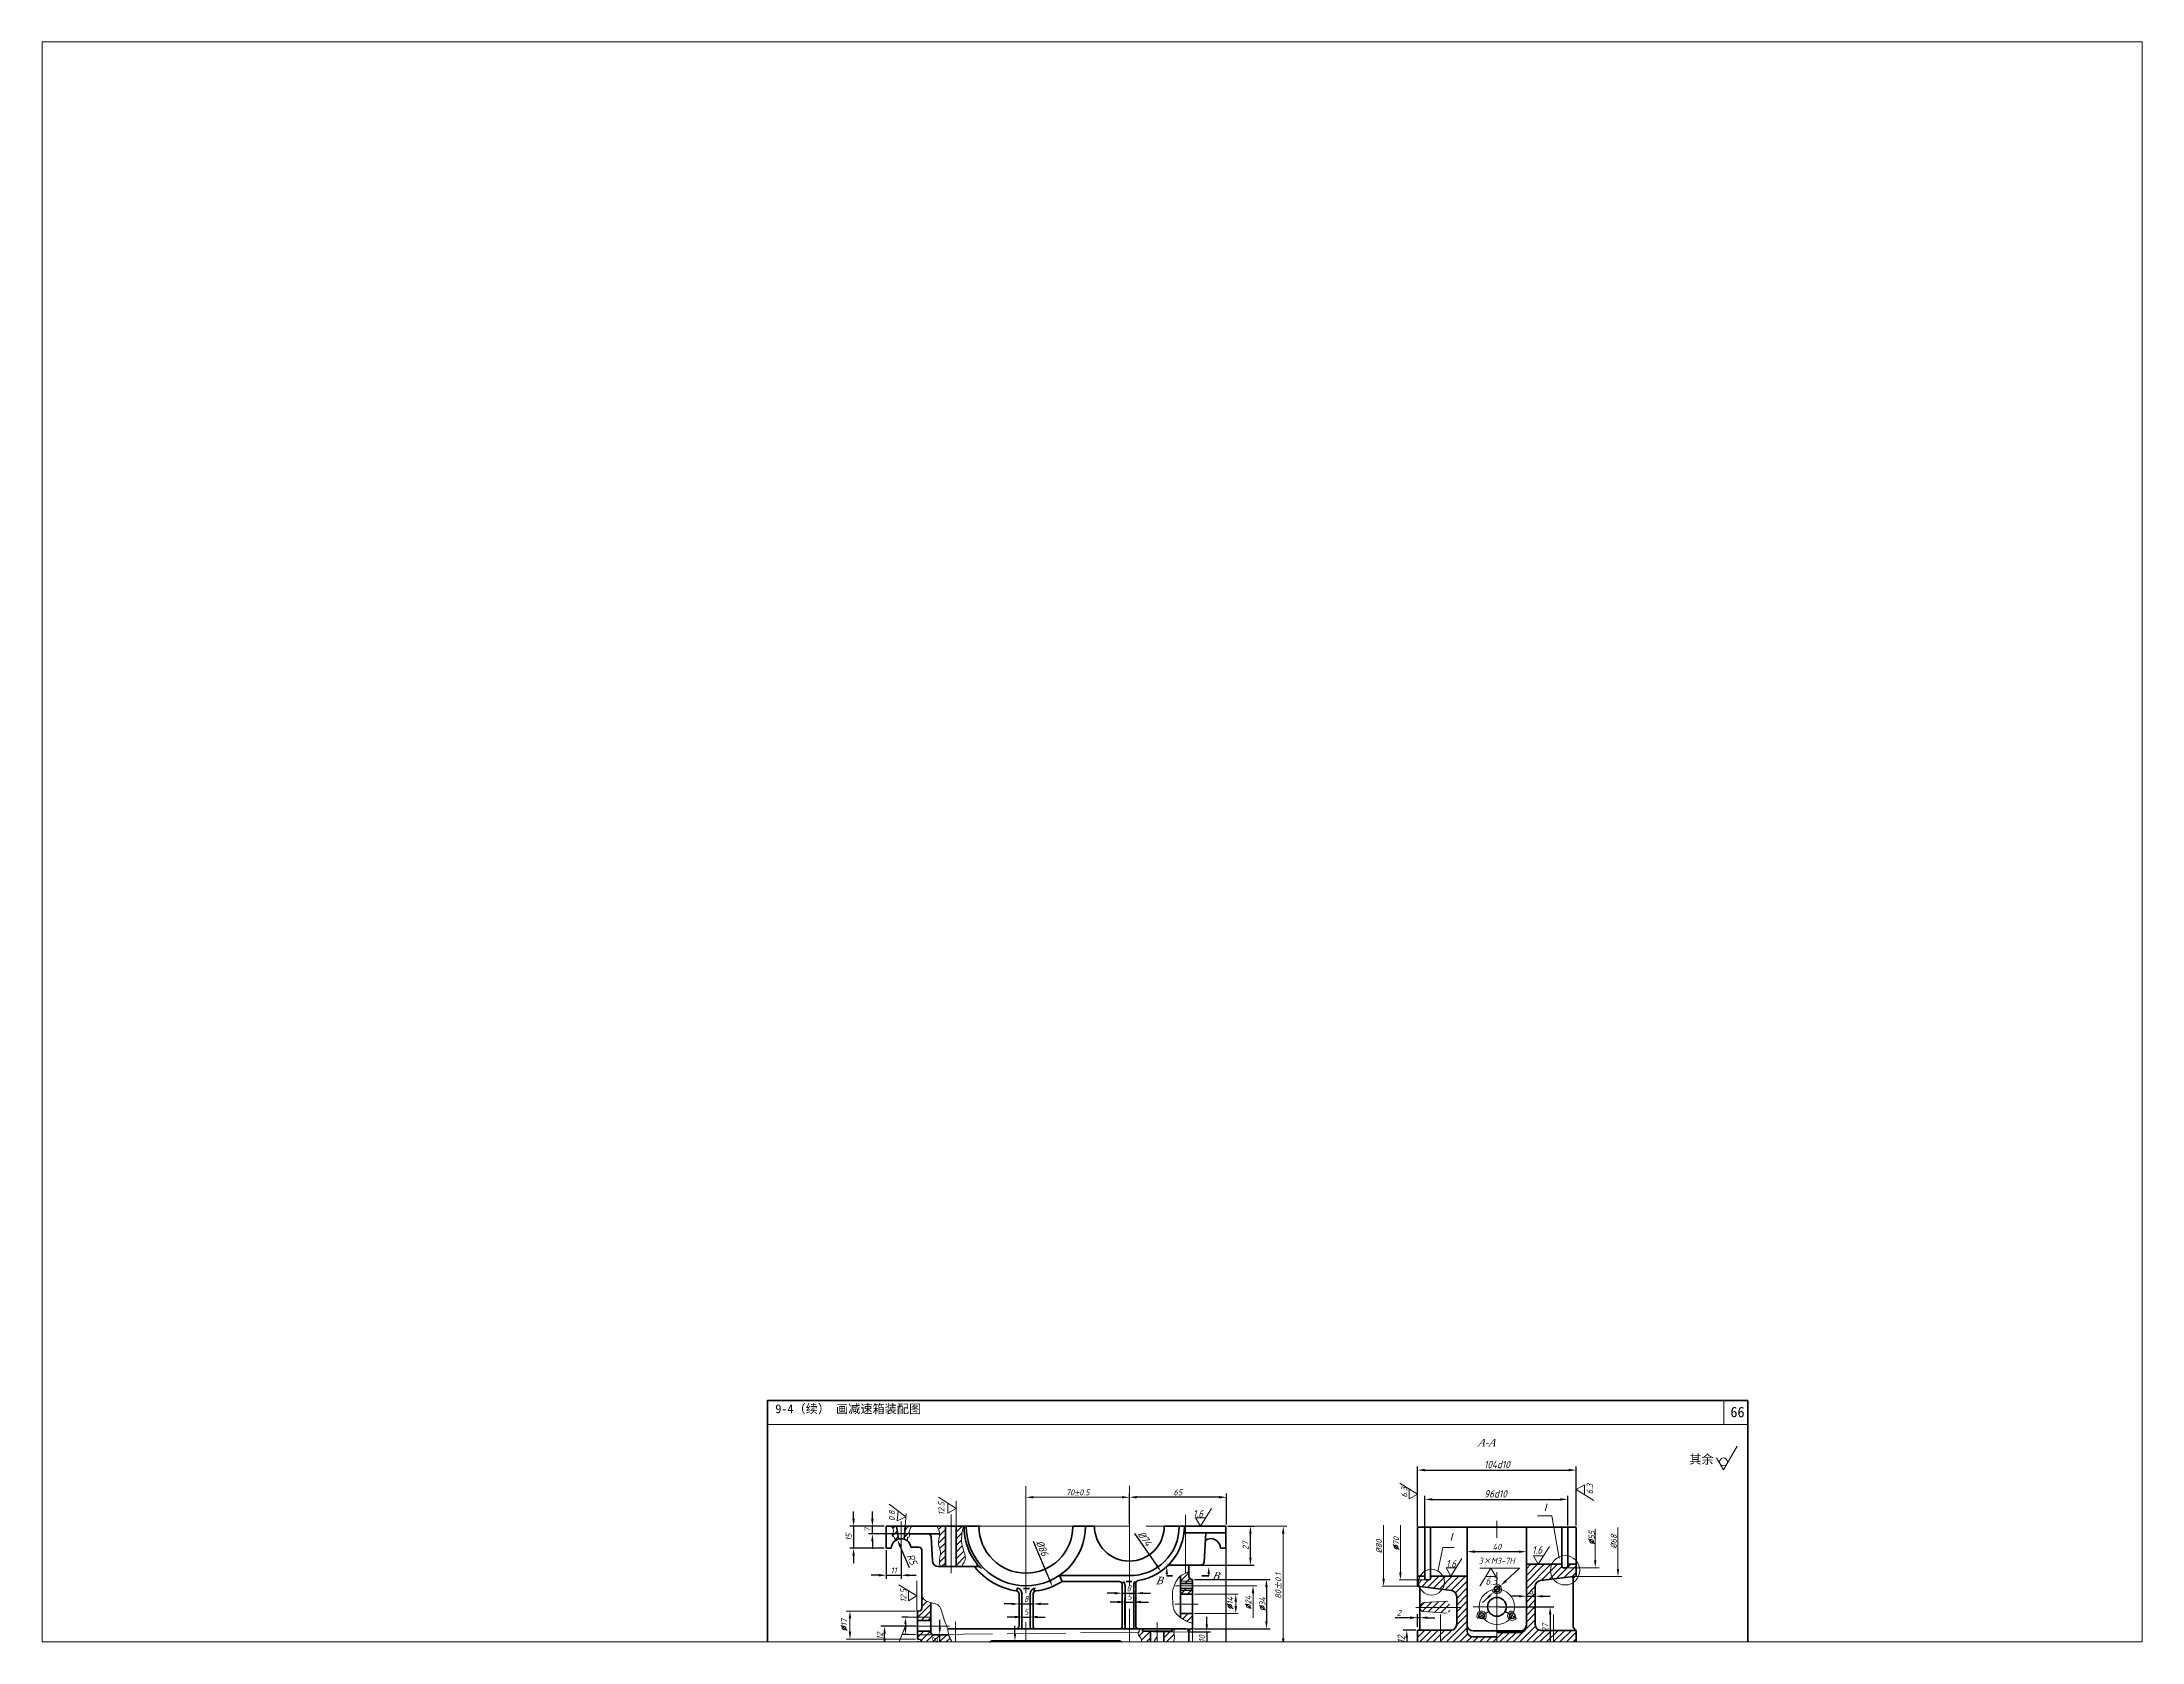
# Paper-space layout '布局2' of a CAD drawing. Header units: millimetres. Extents: x 27 to 240, y 20 to 183.
# The model-space entities are those that its viewports show. They can reach past a viewport. Long polylines and large blocks are cut down to what shows.
import ezdxf

# ---------------------------------------------------------------- set-up
doc = ezdxf.new("R2010")
doc.units = ezdxf.units.MM
doc.header["$LTSCALE"] = 0.15
doc.linetypes.add('ACAD_ISO02W100', pattern=[15, 12, -3])
doc.linetypes.add('CENTER', pattern=[50.8, 31.75, -6.35, 6.35, -6.35])
doc.layers.get('0').update_dxf_attribs({"lineweight": 13})
doc.layers.get('Defpoints').update_dxf_attribs({"lineweight": 13})
for name, color, linetype, lineweight in [('填', 7, 'Continuous', 9), ('标', 7, 'Continuous', 13), ('点', 7, 'CENTER', 13), ('粗实线', 7, 'Continuous', 40), ('细', 7, 'Continuous', 15), ('细实线', 7, 'Continuous', 15), ('细线', 7, 'Continuous', 15), ('虚线', 7, 'ACAD_ISO02W100', 15), ('轮廓线 层', 7, 'Continuous', 40), ('须', 7, 'ACAD_ISO02W100', 15)]:
    doc.layers.add(name, color=color, linetype=linetype, lineweight=lineweight)
doc.styles.get("Standard").update_dxf_attribs({"font": 'isocp.shx', "oblique": 15, "height": 2.5})
doc.styles.add('style3', font='txt.shx')
doc.styles.add('字', font='txt.shx', dxfattribs={"height": 2.5})
doc.dimstyles.new('ISO-25', dxfattribs={"dimtxt": 2, "dimasz": 2.5, "dimexe": 1.25, "dimexo": 0.625, "dimtad": 1, "dimdsep": 46, "dimtxsty": 'Standard', "dimcen": 2.5, "dimadec": 0, "dimazin": 0, "dimtfac": 1, "dimtmove": 0, "dimatfit": 3, "dimfxl": 0, "dimarcsym": 0})

# ---------------------------------------------------------------- blocks, each defined once
blk = doc.blocks.new('*D1')
at = {"layer": 'Defpoints', "color": 0}
for p in [(126.46, 257.54), (115.52, 250.11), (126.46, 250.11)]:
    blk.add_point(p, dxfattribs=at)
at = {"layer": '标', "color": 0, "lineweight": -2}
for p, q in [((115.52, 260.04), (115.52, 262.54)), ((125.83, 257.54), (114.27, 257.54)), ((115.52, 257.54), (115.52, 250.11)), ((125.83, 250.11), (114.27, 250.11)), ((115.52, 247.61), (115.52, 245.11))]:
    blk.add_line(p, q, dxfattribs=at)
at = {"layer": '标', "color": 0}
for points in [[(115.1, 260.04), (115.94, 260.04), (115.52, 257.54)], [(115.1, 247.61), (115.94, 247.61), (115.52, 250.11)]]:
    blk.add_solid(points, dxfattribs=at)
at = {"layer": '标', "color": 0, "insert": (113.88, 253.82), "char_height": 2, "attachment_point": 5, "rotation": 90}
blk.add_mtext('15', dxfattribs=at)
blk = doc.blocks.new('*D2')
at = {"layer": 'Defpoints', "color": 0}
for p in [(121.85, 257.54), (126.46, 257.54), (134.31, 254.96)]:
    blk.add_point(p, dxfattribs=at)
at = {"layer": '标', "color": 0, "lineweight": -2}
for p, q in [((121.85, 260.04), (121.85, 262.54)), ((125.83, 257.54), (120.6, 257.54)), ((133.68, 254.96), (120.6, 254.96)), ((121.85, 254.96), (121.85, 257.54)), ((121.85, 252.46), (121.85, 249.96))]:
    blk.add_line(p, q, dxfattribs=at)
at = {"layer": '标', "color": 0}
for points in [[(121.44, 260.04), (122.27, 260.04), (121.85, 257.54)], [(121.44, 252.46), (122.27, 252.46), (121.85, 254.96)]]:
    blk.add_solid(points, dxfattribs=at)
at = {"layer": '标', "color": 0, "insert": (120.21, 256.25), "char_height": 2, "attachment_point": 5, "rotation": 90}
blk.add_mtext('7', dxfattribs=at)
blk = doc.blocks.new('*D3')
at = {"layer": 'Defpoints', "color": 0}
for p in [(241.04, 257.54), (249.11, 257.54), (228.41, 244.47)]:
    blk.add_point(p, dxfattribs=at)
at = {"layer": '标', "color": 0, "lineweight": -2}
for p, q in [((241.67, 257.54), (250.36, 257.54)), ((249.11, 246.97), (249.11, 255.04)), ((229.03, 244.47), (250.36, 244.47))]:
    blk.add_line(p, q, dxfattribs=at)
at = {"layer": '标', "color": 0}
for points in [[(248.7, 255.04), (249.53, 255.04), (249.11, 257.54)], [(248.7, 246.97), (249.53, 246.97), (249.11, 244.47)]]:
    blk.add_solid(points, dxfattribs=at)
at = {"layer": '标', "color": 0, "insert": (247.47, 251.01), "char_height": 2, "attachment_point": 5, "rotation": 90}
blk.add_mtext('27', dxfattribs=at)
blk = doc.blocks.new('*D4')
at = {"layer": 'Defpoints', "color": 0}
for p in [(208.35, 267.3), (208.35, 257.54), (241.04, 257.54)]:
    blk.add_point(p, dxfattribs=at)
at = {"layer": '标', "color": 0, "lineweight": -2}
for p, q in [((208.35, 258.16), (208.35, 268.55)), ((238.54, 267.3), (210.85, 267.3)), ((241.04, 258.16), (241.04, 268.55))]:
    blk.add_line(p, q, dxfattribs=at)
at = {"layer": '标', "color": 0}
for points in [[(210.85, 267.71), (210.85, 266.88), (208.35, 267.3)], [(238.54, 267.71), (238.54, 266.88), (241.04, 267.3)]]:
    blk.add_solid(points, dxfattribs=at)
at = {"layer": '标', "color": 0, "insert": (224.7, 268.94), "char_height": 2, "attachment_point": 5}
blk.add_mtext('65', dxfattribs=at)
blk = doc.blocks.new('*D5')
at = {"layer": 'Defpoints', "color": 0}
for p in [(210.49, 234.99), (205.89, 223.71), (210.49, 224)]:
    blk.add_point(p, dxfattribs=at)
at = {"layer": '标', "color": 0, "lineweight": -2}
for p, q in [((203.39, 234.99), (200.89, 234.99)), ((205.89, 224.33), (205.89, 236.24)), ((205.89, 234.99), (210.49, 234.99)), ((210.49, 224.63), (210.49, 236.24)), ((212.99, 234.99), (215.49, 234.99))]:
    blk.add_line(p, q, dxfattribs=at)
at = {"layer": '标', "color": 0}
for points in [[(203.39, 235.41), (203.39, 234.58), (205.89, 234.99)], [(212.99, 235.41), (212.99, 234.58), (210.49, 234.99)]]:
    blk.add_solid(points, dxfattribs=at)
at = {"layer": '标', "color": 0, "insert": (208.19, 236.64), "char_height": 2, "attachment_point": 5}
blk.add_mtext('8', dxfattribs=at)
blk = doc.blocks.new('*D6')
at = {"layer": 'Defpoints', "color": 0}
for p in [(209.81, 232.02), (206.89, 223.71), (209.81, 223.71)]:
    blk.add_point(p, dxfattribs=at)
at = {"layer": '标', "color": 0, "lineweight": -2}
for p, q in [((204.39, 232.02), (201.89, 232.02)), ((206.89, 224.33), (206.89, 233.27)), ((206.89, 232.02), (209.81, 232.02)), ((209.81, 224.33), (209.81, 233.27)), ((212.31, 232.02), (214.81, 232.02))]:
    blk.add_line(p, q, dxfattribs=at)
at = {"layer": '标', "color": 0}
for points in [[(204.39, 232.44), (204.39, 231.6), (206.89, 232.02)], [(212.31, 232.44), (212.31, 231.6), (209.81, 232.02)]]:
    blk.add_solid(points, dxfattribs=at)
at = {"layer": '标', "color": 0, "insert": (208.35, 233.66), "char_height": 2, "attachment_point": 5}
blk.add_mtext('5', dxfattribs=at)
blk = doc.blocks.new('*D7')
at = {"layer": 'Defpoints', "color": 0}
for p in [(161.18, 217.31), (162.18, 218.96), (169.85, 217.31)]:
    blk.add_point(p, dxfattribs=at)
at = {"layer": '标', "color": 0, "lineweight": -2}
for p, q in [((169.85, 221.46), (169.85, 223.96)), ((161.8, 217.31), (171.1, 217.31)), ((162.81, 218.96), (171.1, 218.96)), ((169.85, 218.96), (169.85, 217.31)), ((169.85, 214.81), (169.85, 209.58))]:
    blk.add_line(p, q, dxfattribs=at)
at = {"layer": '标', "color": 0}
for points in [[(169.44, 221.46), (170.27, 221.46), (169.85, 218.96)], [(169.44, 214.81), (170.27, 214.81), (169.85, 217.31)]]:
    blk.add_solid(points, dxfattribs=at)
at = {"layer": '标', "color": 0, "insert": (168.21, 210.95), "char_height": 2, "attachment_point": 5, "rotation": 90}
blk.add_mtext('3', dxfattribs=at)
blk = doc.blocks.new('*D8')
at = {"layer": 'Defpoints', "color": 0}
for p in [(142.39, 221.02), (144.54, 221.02), (143.21, 217.31)]:
    blk.add_point(p, dxfattribs=at)
at = {"layer": '标', "color": 0, "lineweight": -2}
for p, q in [((143.02, 221.02), (145.79, 221.02)), ((144.54, 223.52), (144.54, 226.02)), ((144.54, 217.31), (144.54, 221.02)), ((143.83, 217.31), (145.79, 217.31)), ((144.54, 214.81), (144.54, 212.31))]:
    blk.add_line(p, q, dxfattribs=at)
at = {"layer": '标', "color": 0}
for points in [[(144.12, 223.52), (144.96, 223.52), (144.54, 221.02)], [(144.12, 214.81), (144.96, 214.81), (144.54, 217.31)]]:
    blk.add_solid(points, dxfattribs=at)
at = {"layer": '标', "color": 0, "insert": (142.9, 219.17), "char_height": 2, "attachment_point": 5, "rotation": 90}
blk.add_mtext('8', dxfattribs=at)
blk = doc.blocks.new('*D9')
at = {"layer": 'Defpoints', "color": 0}
for p in [(138.5, 217.31), (228.39, 217.31), (228.39, 193.96)]:
    blk.add_point(p, dxfattribs=at)
at = {"layer": '标', "color": 0, "lineweight": -2}
for p, q in [((138.5, 216.69), (138.5, 192.71)), ((228.39, 216.69), (228.39, 192.71)), ((141, 193.96), (225.89, 193.96))]:
    blk.add_line(p, q, dxfattribs=at)
at = {"layer": '标', "color": 0}
for points in [[(141, 194.38), (141, 193.55), (138.5, 193.96)], [(225.89, 194.38), (225.89, 193.55), (228.39, 193.96)]]:
    blk.add_solid(points, dxfattribs=at)
at = {"layer": '标', "color": 0, "insert": (183.45, 195.61), "char_height": 2, "attachment_point": 5}
blk.add_mtext('180', dxfattribs=at)
blk = doc.blocks.new('*D10')
at = {"layer": 'Defpoints', "color": 0}
for p in [(240.79, 250.95), (228.39, 217.31), (228.39, 194.05)]:
    blk.add_point(p, dxfattribs=at)
at = {"layer": '标', "color": 0, "lineweight": -2}
for p, q in [((240.79, 250.32), (240.79, 192.8)), ((228.39, 216.69), (228.39, 192.8)), ((238.29, 194.05), (230.89, 194.05))]:
    blk.add_line(p, q, dxfattribs=at)
at = {"layer": '标', "color": 0}
for points in [[(230.89, 194.46), (230.89, 193.63), (228.39, 194.05)], [(238.29, 194.46), (238.29, 193.63), (240.79, 194.05)]]:
    blk.add_solid(points, dxfattribs=at)
at = {"layer": '标', "color": 0, "insert": (234.59, 195.69), "char_height": 2, "attachment_point": 5}
blk.add_mtext('25', dxfattribs=at)
blk = doc.blocks.new('*D11')
at = {"layer": 'Defpoints', "color": 0}
for p in [(228.39, 217.06), (217.75, 203.98), (217.75, 199.82)]:
    blk.add_point(p, dxfattribs=at)
at = {"layer": '标', "color": 0, "lineweight": -2}
for p, q in [((228.39, 216.44), (228.39, 198.57)), ((217.75, 203.36), (217.75, 198.57)), ((225.89, 199.82), (220.25, 199.82))]:
    blk.add_line(p, q, dxfattribs=at)
at = {"layer": '标', "color": 0}
for points in [[(220.25, 200.23), (220.25, 199.4), (217.75, 199.82)], [(225.89, 200.23), (225.89, 199.4), (228.39, 199.82)]]:
    blk.add_solid(points, dxfattribs=at)
at = {"layer": '标', "color": 0, "insert": (223.07, 201.46), "char_height": 2, "attachment_point": 5}
blk.add_mtext('23', dxfattribs=at)
blk = doc.blocks.new('*D12')
at = {"layer": 'Defpoints', "color": 0}
for p in [(205.99, 217.31), (228.39, 217.31), (205.99, 203.98)]:
    blk.add_point(p, dxfattribs=at)
at = {"layer": '标', "color": 0, "lineweight": -2}
for p, q in [((205.99, 216.69), (205.99, 202.73)), ((228.39, 216.69), (228.39, 202.73)), ((225.89, 203.98), (208.49, 203.98))]:
    blk.add_line(p, q, dxfattribs=at)
at = {"layer": '标', "color": 0}
for points in [[(208.49, 204.4), (208.49, 203.56), (205.99, 203.98)], [(225.89, 204.4), (225.89, 203.56), (228.39, 203.98)]]:
    blk.add_solid(points, dxfattribs=at)
at = {"layer": '标', "color": 0, "insert": (217.19, 205.62), "char_height": 2, "attachment_point": 5}
blk.add_mtext('45', dxfattribs=at)
blk = doc.blocks.new('*D13')
at = {"layer": 'Defpoints', "color": 0}
for p in [(125.96, 223.86), (137.04, 223.86), (138.68, 217.31)]:
    blk.add_point(p, dxfattribs=at)
at = {"layer": '标', "color": 0, "lineweight": -2}
for p, q in [((136.41, 223.86), (124.71, 223.86)), ((125.96, 219.81), (125.96, 221.36)), ((138.06, 217.31), (124.71, 217.31))]:
    blk.add_line(p, q, dxfattribs=at)
at = {"layer": '标', "color": 0}
for points in [[(125.54, 221.36), (126.38, 221.36), (125.96, 223.86)], [(125.54, 219.81), (126.38, 219.81), (125.96, 217.31)]]:
    blk.add_solid(points, dxfattribs=at)
at = {"layer": '标', "color": 0, "insert": (124.33, 220.58), "char_height": 2, "attachment_point": 5, "rotation": 90}
blk.add_mtext('12', dxfattribs=at)
blk = doc.blocks.new('*D14')
at = {"layer": 'Defpoints', "color": 0}
for p in [(137.04, 219.51), (138.5, 217.06), (137.04, 203.98)]:
    blk.add_point(p, dxfattribs=at)
at = {"layer": '标', "color": 0, "lineweight": -2}
for p, q in [((137.04, 218.88), (137.04, 202.73)), ((138.5, 216.44), (138.5, 202.73)), ((134.54, 203.98), (129.49, 203.98)), ((138.5, 203.98), (137.04, 203.98)), ((141, 203.98), (143.5, 203.98))]:
    blk.add_line(p, q, dxfattribs=at)
at = {"layer": '标', "color": 0}
for points in [[(134.54, 204.4), (134.54, 203.56), (137.04, 203.98)], [(141, 204.4), (141, 203.56), (138.5, 203.98)]]:
    blk.add_solid(points, dxfattribs=at)
at = {"layer": '标', "color": 0, "insert": (130.77, 205.61), "char_height": 2, "attachment_point": 5}
blk.add_mtext('2', dxfattribs=at)
blk = doc.blocks.new('*D15')
at = {"layer": 'Defpoints', "color": 0}
for p in [(138.5, 217.31), (161.18, 217.31), (161.18, 203.98)]:
    blk.add_point(p, dxfattribs=at)
at = {"layer": '标', "color": 0, "lineweight": -2}
for p, q in [((138.5, 216.69), (138.5, 202.73)), ((161.18, 216.69), (161.18, 202.73)), ((141, 203.98), (158.68, 203.98))]:
    blk.add_line(p, q, dxfattribs=at)
at = {"layer": '标', "color": 0}
for points in [[(141, 204.4), (141, 203.56), (138.5, 203.98)], [(158.68, 204.4), (158.68, 203.56), (161.18, 203.98)]]:
    blk.add_solid(points, dxfattribs=at)
at = {"layer": '标', "color": 0, "insert": (149.84, 205.62), "char_height": 2, "attachment_point": 5}
blk.add_mtext('45', dxfattribs=at)
blk = doc.blocks.new('*D28')
at = {"layer": 'Defpoints', "color": 0}
for p in [(358.74, 276.44), (305.37, 256.78), (358.74, 257.18)]:
    blk.add_point(p, dxfattribs=at)
at = {"layer": '标', "color": 0, "lineweight": -2}
for p, q in [((305.37, 257.41), (305.37, 277.69)), ((307.87, 276.44), (356.24, 276.44)), ((358.74, 257.81), (358.74, 277.69))]:
    blk.add_line(p, q, dxfattribs=at)
at = {"layer": '标', "color": 0}
for points in [[(307.87, 276.86), (307.87, 276.02), (305.37, 276.44)], [(356.24, 276.86), (356.24, 276.02), (358.74, 276.44)]]:
    blk.add_solid(points, dxfattribs=at)
at = {"layer": '标', "color": 0, "insert": (332.08, 278.31), "char_height": 2.5, "attachment_point": 5}
blk.add_mtext('104d10', dxfattribs=at)
blk = doc.blocks.new('*D29')
at = {"layer": 'Defpoints', "color": 0}
for p in [(355.93, 266.57), (307.87, 256.78), (355.93, 257.18)]:
    blk.add_point(p, dxfattribs=at)
at = {"layer": '标', "color": 0, "lineweight": -2}
for p, q in [((307.87, 257.41), (307.87, 267.82)), ((310.37, 266.57), (353.43, 266.57)), ((355.93, 257.81), (355.93, 267.82))]:
    blk.add_line(p, q, dxfattribs=at)
at = {"layer": '标', "color": 0}
for points in [[(310.37, 266.99), (310.37, 266.15), (307.87, 266.57)], [(353.43, 266.99), (353.43, 266.15), (355.93, 266.57)]]:
    blk.add_solid(points, dxfattribs=at)
at = {"layer": '标', "color": 0, "insert": (331.62, 268.44), "char_height": 2.5, "attachment_point": 5}
blk.add_mtext('96d10', dxfattribs=at)
blk = doc.blocks.new('*D30')
at = {"layer": 'Defpoints', "color": 0}
for p in [(305.37, 222.55), (301.73, 216.27), (305.37, 216.27)]:
    blk.add_point(p, dxfattribs=at)
at = {"layer": '标', "color": 0, "lineweight": -2}
for p, q in [((304.75, 222.55), (300.48, 222.55)), ((301.73, 220.05), (301.73, 218.77)), ((304.75, 216.27), (300.48, 216.27))]:
    blk.add_line(p, q, dxfattribs=at)
at = {"layer": '标', "color": 0}
for points in [[(301.31, 220.05), (302.15, 220.05), (301.73, 222.55)], [(301.31, 218.77), (302.15, 218.77), (301.73, 216.27)]]:
    blk.add_solid(points, dxfattribs=at)
at = {"layer": '标', "color": 0, "insert": (299.85, 219.41), "char_height": 2.5, "attachment_point": 5, "rotation": 90}
blk.add_mtext('12', dxfattribs=at)
blk = doc.blocks.new('*D31')
at = {"layer": 'Defpoints', "color": 0}
for p in [(306.16, 226.74), (305.37, 223.05), (306.16, 223.56)]:
    blk.add_point(p, dxfattribs=at)
at = {"layer": '标', "color": 0, "lineweight": -2}
for p, q in [((302.87, 226.74), (297.83, 226.74)), ((305.37, 223.68), (305.37, 227.99)), ((306.16, 226.74), (305.37, 226.74)), ((306.16, 224.18), (306.16, 227.99)), ((308.66, 226.74), (311.16, 226.74))]:
    blk.add_line(p, q, dxfattribs=at)
at = {"layer": '标', "color": 0}
for points in [[(302.87, 227.16), (302.87, 226.33), (305.37, 226.74)], [(308.66, 227.16), (308.66, 226.33), (306.16, 226.74)]]:
    blk.add_solid(points, dxfattribs=at)
at = {"layer": '标', "color": 0, "insert": (299.1, 228.37), "char_height": 2, "attachment_point": 5}
blk.add_mtext('2', dxfattribs=at)
blk = doc.blocks.new('*D32')
at = {"layer": 'Defpoints', "color": 0}
for p in [(342.01, 256.78), (342.01, 248.98), (322.06, 241.36)]:
    blk.add_point(p, dxfattribs=at)
at = {"layer": '标', "color": 0, "lineweight": -2}
for p, q in [((342.01, 256.16), (342.01, 247.73)), ((322.06, 241.99), (322.06, 250.23)), ((324.56, 248.98), (339.51, 248.98))]:
    blk.add_line(p, q, dxfattribs=at)
at = {"layer": '标', "color": 0}
for points in [[(324.56, 249.39), (324.56, 248.56), (322.06, 248.98)], [(339.51, 249.39), (339.51, 248.56), (342.01, 248.98)]]:
    blk.add_solid(points, dxfattribs=at)
at = {"layer": '标', "color": 0, "insert": (332.1, 250.62), "char_height": 2, "attachment_point": 5}
blk.add_mtext('40', dxfattribs=at)
blk = doc.blocks.new('*D33')
at = {"layer": 'Defpoints', "color": 0}
for p in [(344.99, 233.96), (344.99, 233.96), (342.01, 230.4)]:
    blk.add_point(p, dxfattribs=at)
at = {"layer": '标', "color": 0, "lineweight": -2}
for p, q in [((339.51, 233.96), (337.01, 233.96)), ((342.01, 231.02), (342.01, 235.21)), ((342.01, 233.96), (344.99, 233.96)), ((344.99, 234.58), (344.99, 235.21)), ((347.49, 233.96), (349.99, 233.96))]:
    blk.add_line(p, q, dxfattribs=at)
at = {"layer": '标', "color": 0}
for points in [[(339.51, 234.37), (339.51, 233.54), (342.01, 233.96)], [(347.49, 234.37), (347.49, 233.54), (344.99, 233.96)]]:
    blk.add_solid(points, dxfattribs=at)
at = {"layer": '标', "color": 0, "insert": (343.5, 235.6), "char_height": 2, "attachment_point": 5}
blk.add_mtext('6', dxfattribs=at)
blk = doc.blocks.new('*D34')
at = {"layer": 'Defpoints', "color": 0}
for p in [(332.1, 230.4), (332.1, 216.27), (350, 216.27)]:
    blk.add_point(p, dxfattribs=at)
at = {"layer": '标', "color": 0, "lineweight": -2}
for p, q in [((332.73, 230.4), (351.25, 230.4)), ((350, 227.9), (350, 218.77)), ((332.73, 216.27), (351.25, 216.27))]:
    blk.add_line(p, q, dxfattribs=at)
at = {"layer": '标', "color": 0}
for points in [[(349.59, 227.9), (350.42, 227.9), (350, 230.4)], [(349.59, 218.77), (350.42, 218.77), (350, 216.27)]]:
    blk.add_solid(points, dxfattribs=at)
at = {"layer": '标', "color": 0, "insert": (348.36, 223.33), "char_height": 2, "attachment_point": 5, "rotation": 90}
blk.add_mtext('27', dxfattribs=at)
blk = doc.blocks.new('*D37')
at = {"layer": 'Defpoints', "color": 0}
for p in [(130.23, 253.08), (131.54, 250.03)]:
    blk.add_point(p, dxfattribs=at)
at = {"layer": '标', "color": 0, "lineweight": -2}
blk.add_line((134.35, 243.5), (131.22, 250.79), dxfattribs=at)
at = {"layer": '标', "color": 0}
blk.add_solid([(131.6, 250.95), (130.84, 250.62), (130.23, 253.08)], dxfattribs=at)
at = {"layer": '标', "color": 0, "insert": (135.14, 246.42), "char_height": 2.5, "attachment_point": 5, "rotation": 293.27438}
blk.add_mtext('R5', dxfattribs=at)
blk = doc.blocks.new('*D39')
at = {"layer": 'Defpoints', "color": 0}
for p in [(126.46, 250.11), (131.55, 250.02), (131.55, 241.04)]:
    blk.add_point(p, dxfattribs=at)
at = {"layer": '标', "color": 0, "lineweight": -2}
for p, q in [((126.46, 249.48), (126.46, 239.79)), ((131.55, 249.39), (131.55, 239.79)), ((123.96, 241.04), (121.46, 241.04)), ((126.46, 241.04), (131.55, 241.04)), ((134.05, 241.04), (136.55, 241.04))]:
    blk.add_line(p, q, dxfattribs=at)
at = {"layer": '标', "color": 0}
for points in [[(123.96, 241.45), (123.96, 240.62), (126.46, 241.04)], [(134.05, 241.45), (134.05, 240.62), (131.55, 241.04)]]:
    blk.add_solid(points, dxfattribs=at)
at = {"layer": '标', "color": 0, "insert": (129, 242.66), "char_height": 2, "attachment_point": 5}
blk.add_mtext('11', dxfattribs=at)
blk = doc.blocks.new('*D40')
at = {"layer": 'Defpoints', "color": 0}
for p in [(227.77, 222.01), (221.66, 217.31), (234.42, 217.31)]:
    blk.add_point(p, dxfattribs=at)
at = {"layer": '标', "color": 0, "lineweight": -2}
for p, q in [((234.42, 224.51), (234.42, 227.01)), ((228.4, 222.01), (235.67, 222.01)), ((234.42, 222.01), (234.42, 217.31)), ((222.28, 217.31), (235.67, 217.31)), ((234.42, 214.81), (234.42, 212.31))]:
    blk.add_line(p, q, dxfattribs=at)
at = {"layer": '标', "color": 0}
for points in [[(234, 224.51), (234.83, 224.51), (234.42, 222.01)], [(234, 214.81), (234.83, 214.81), (234.42, 217.31)]]:
    blk.add_solid(points, dxfattribs=at)
at = {"layer": '标', "color": 0, "insert": (232.77, 219.66), "char_height": 2, "attachment_point": 5, "rotation": 90}
blk.add_mtext('10', dxfattribs=at)
blk = doc.blocks.new('*D41')
at = {"layer": 'Defpoints', "color": 0}
for p in [(176, 231.38), (171.21, 224), (176, 223.58)]:
    blk.add_point(p, dxfattribs=at)
at = {"layer": '标', "color": 0, "lineweight": -2}
for p, q in [((168.71, 231.38), (166.21, 231.38)), ((171.21, 224.63), (171.21, 232.63)), ((171.21, 231.38), (176, 231.38)), ((176, 224.21), (176, 232.63)), ((178.5, 231.38), (181, 231.38))]:
    blk.add_line(p, q, dxfattribs=at)
at = {"layer": '标', "color": 0}
for points in [[(168.71, 231.8), (168.71, 230.96), (171.21, 231.38)], [(178.5, 231.8), (178.5, 230.96), (176, 231.38)]]:
    blk.add_solid(points, dxfattribs=at)
at = {"layer": '标', "color": 0, "insert": (173.6, 233.02), "char_height": 2, "attachment_point": 5}
blk.add_mtext('8', dxfattribs=at)
blk = doc.blocks.new('*D42')
at = {"layer": 'Defpoints', "color": 0}
for p in [(174.99, 226.97), (172.22, 224), (174.99, 223.83)]:
    blk.add_point(p, dxfattribs=at)
at = {"layer": '标', "color": 0, "lineweight": -2}
for p, q in [((169.72, 226.97), (167.22, 226.97)), ((172.22, 224.63), (172.22, 228.22)), ((172.22, 226.97), (174.99, 226.97)), ((174.99, 224.46), (174.99, 228.22)), ((177.49, 226.97), (179.99, 226.97))]:
    blk.add_line(p, q, dxfattribs=at)
at = {"layer": '标', "color": 0}
for points in [[(169.72, 227.39), (169.72, 226.55), (172.22, 226.97)], [(177.49, 227.39), (177.49, 226.55), (174.99, 226.97)]]:
    blk.add_solid(points, dxfattribs=at)
at = {"layer": '标', "color": 0, "insert": (173.6, 228.61), "char_height": 2, "attachment_point": 5}
blk.add_mtext('5', dxfattribs=at)
blk = doc.blocks.new('CUZAO')
for p, q in [((-20.17, -4.19), (-15.78, 2.87)), ((-18.27, -0.9), (-22.07, -0.9)), ((-22.07, -0.9), (-20.17, -4.19))]:
    blk.add_line(p, q)
blk = doc.blocks.new('*D46')
at = {"layer": 'Defpoints', "color": 0}
for p in [(229.64, 239.63), (229.64, 222.99), (254.51, 222.99)]:
    blk.add_point(p, dxfattribs=at)
at = {"layer": '细实线', "color": 0, "lineweight": -2}
for p, q in [((230.27, 239.63), (255.76, 239.63)), ((254.51, 237.13), (254.51, 225.49)), ((230.27, 222.99), (255.76, 222.99))]:
    blk.add_line(p, q, dxfattribs=at)
at = {"layer": '细实线', "color": 0}
for points in [[(254.09, 237.13), (254.92, 237.13), (254.51, 239.63)], [(254.09, 225.49), (254.92, 225.49), (254.51, 222.99)]]:
    blk.add_solid(points, dxfattribs=at)
blk = doc.blocks.new('*D53')
at = {"layer": 'Defpoints', "color": 0}
for p in [(134.57, 226.87), (132.97, 221.1), (134.57, 221.1)]:
    blk.add_point(p, dxfattribs=at)
at = {"layer": '细实线', "color": 0, "lineweight": -2}
for p, q in [((133.94, 226.87), (131.72, 226.87)), ((133.94, 221.1), (131.72, 221.1)), ((132.97, 224.67), (132.97, 223.3))]:
    blk.add_line(p, q, dxfattribs=at)
at = {"layer": '细实线', "color": 0}
for points in [[(132.61, 224.67), (133.34, 224.67), (132.97, 226.87)], [(132.61, 223.3), (133.34, 223.3), (132.97, 221.1)]]:
    blk.add_solid(points, dxfattribs=at)
blk = doc.blocks.new('粗糙度符号3')
for p, q in [((0, 0), (5.77, 10)), ((-2.89, 5), (0, 0))]:
    blk.add_line(p, q)
blk.add_circle((0, 3.33), 1.67)
blk = doc.blocks.new('*D55')
at = {"layer": 'Defpoints', "color": 0}
for p in [(166.45, 274.97), (182.48, 237.23)]:
    blk.add_point(p, dxfattribs=at)
at = {"layer": '细线', "color": 0, "lineweight": -2}
blk.add_line((175.98, 252.51), (181.5, 239.53), dxfattribs=at)
at = {"layer": '细线', "color": 0}
blk.add_solid([(181.88, 239.69), (181.11, 239.37), (182.48, 237.23)], dxfattribs=at)
at = {"layer": '细线', "color": 0, "insert": (179.01, 250.18), "char_height": 2.5, "attachment_point": 5, "rotation": 293.01306}
blk.add_mtext('%%C86', dxfattribs=at)
blk = doc.blocks.new('*D56')
at = {"layer": 'Defpoints', "color": 0}
for p in [(197.73, 272.72), (218.98, 242.36)]:
    blk.add_point(p, dxfattribs=at)
at = {"layer": '细线', "color": 0, "lineweight": -2}
blk.add_line((210.09, 255.06), (217.54, 244.41), dxfattribs=at)
at = {"layer": '细线', "color": 0}
blk.add_solid([(217.88, 244.65), (217.2, 244.17), (218.98, 242.36)], dxfattribs=at)
at = {"layer": '细线', "color": 0, "insert": (213.54, 253.39), "char_height": 2.5, "attachment_point": 5, "rotation": 304.99432}
blk.add_mtext('%%C74', dxfattribs=at)

msp = doc.modelspace()

# ---------------------------------------------------------------- hatches: boundary and pattern name
at = {"layer": '填'}
h = msp.add_hatch(dxfattribs=at)
h.set_pattern_fill('ANSI31', color=256, scale=0.5, style=0)
h.paths.add_polyline_path([(309.209, 239.485), (308.373, 239.485), (305.817, 239.485, 0.0459781), (305.744, 238.692, 0.0827723), (305.978, 237.285), (313.678, 236.27, 0.1492088), (314.417, 238.692, 0.1205646), (313.927, 240.695), (309.713, 240.695), (309.713, 239.988, -0.4142136)])
h.paths.add_polyline_path([(318.548, 233.863), (318.548, 224.561, -0.4142136), (316.534, 222.547), (313.073, 222.547), (313.073, 218.069), (332.103, 218.069), (332.103, 220.282), (324.076, 220.282, -0.4142136), (322.062, 222.295), (322.062, 224.332), (322.062, 240.695), (313.927, 240.695, -0.1205646), (314.417, 238.692, -0.1492088), (313.678, 236.27), (316.809, 235.858, -0.3746082)])
h.paths.add_polyline_path([(313.073, 218.069), (313.073, 222.547), (305.374, 222.547), (305.374, 218.069)])
h.paths.add_polyline_path([(351.133, 216.269), (351.133, 222.455), (347.002, 222.455, -0.4142136), (344.988, 224.468), (344.988, 237.298, -0.3806915), (346.769, 239.298), (351.049, 239.796, -0.1583579), (350.105, 242.702, -0.107421), (350.551, 244.754), (346.037, 244.754), (346.029, 244.741), (346.021, 244.754), (342.006, 244.754), (342.006, 224.332, -0.0316212), (341.99, 224.078, -0.4517518), (339.993, 221.81), (332.103, 221.81), (332.103, 216.269)])
h.paths.add_polyline_path([(358.778, 216.269), (358.778, 222.455), (351.133, 222.455), (351.133, 216.269)])
h.paths.add_polyline_path([(353.929, 244.065), (353.929, 244.754), (350.551, 244.754, 0.107421), (350.105, 242.702, 0.1583579), (351.049, 239.796), (358.744, 240.691), (358.744, 243.561), (355.863, 243.561), (355.18, 243.561), (354.432, 243.561, -0.4142136)])
h.paths.add_polyline_path([(355.935, 244.754), (355.935, 244.065, -0.4142136), (355.431, 243.561), (358.744, 243.561), (358.744, 244.754)], flags=17)
h.paths.add_polyline_path([(342.454, 237.098), (344.541, 237.098), (344.541, 234.098), (342.454, 234.098)], flags=24)
h.paths.add_polyline_path([(346.859, 221.491), (346.859, 225.173), (349.859, 225.173), (349.859, 221.491)], flags=24)
h = msp.add_hatch(dxfattribs=at)
h.set_pattern_fill('ANSI31', color=256, scale=0.5, style=0)
edge = h.paths.add_edge_path()
edge.add_spline(control_points=[(141.491, 231.808), (141.104, 231.892), (139.862, 232.229), (139.002, 233.168), (138.521, 233.694)], knot_values=[0, 0, 0, 0, 1.1284152, 3.6956475, 3.6956475, 3.6956475, 3.6956475], degree=3, periodic=0)
edge.add_line((138.521, 233.694), (138.521, 229.995))
edge.add_arc((137.514, 229.995), 1.007, 270, 360, ccw=False)
edge.add_line((137.514, 228.988), (137.035, 228.988))
edge.add_line((137.035, 228.988), (137.035, 226.871))
edge.add_line((137.035, 226.871), (141.491, 226.871))
edge.add_line((141.491, 226.871), (141.491, 231.808))
h.paths.add_polyline_path([(141.491, 226.871), (137.035, 226.871), (137.035, 225.798), (141.491, 225.798)])
h.paths.add_polyline_path([(141.491, 222.022), (141.491, 222.201), (137.035, 222.201), (137.035, 221.02), (142.391, 221.02, -0.3835412)])
edge = h.paths.add_edge_path()
edge.add_spline(control_points=[(148.4, 217.313), (148.521, 217.676), (148.778, 218.822), (147.833, 219.978), (147.535, 220.884), (147.499, 221.015)], knot_values=[1.9739224, 1.9739224, 1.9739224, 1.9739224, 3.0759467, 5.492386, 5.8970492, 5.8970492, 5.8970492, 5.8970492], degree=3, periodic=0)
edge.add_line((147.499, 221.015), (142.498, 221.015))
edge.add_arc((142.498, 222.022), 1.007, 263.935516, 270, ccw=False)
edge.add_line((142.391, 221.02), (137.035, 221.02))
edge.add_line((137.035, 221.02), (137.035, 219.508))
edge.add_line((137.035, 219.508), (137.494, 219.508))
edge.add_arc((137.494, 218.502), 1.007, 0, 90, ccw=False)
edge.add_line((138.501, 218.502), (138.501, 217.313))
edge.add_line((138.501, 217.313), (148.4, 217.313))
h.paths.add_polyline_path([(141.381, 218.103), (141.381, 220.231), (144.415, 220.231), (144.415, 218.103)], flags=24)
h = msp.add_hatch(dxfattribs=at)
h.set_pattern_fill('ANSI31', color=256, scale=0.5, style=0)
h.set_pattern_definition([(45, (-0.4998, 0), (-1.122532, 1.122532), [])])
edge = h.paths.add_edge_path()
edge.add_arc((307.496, 230.831), 1.007, 93.231128, 153.417227)
edge.add_line((306.595, 231.281), (306.265, 230.621))
edge.add_arc((307.165, 230.17), 1.007, 153.417227, 180.791806)
edge.add_line((306.158, 230.156), (316.084, 230.156))
edge.add_spline(control_points=[(316.084, 230.156), (316.012, 230.546), (316.254, 231.303), (315.813, 231.963), (315.59, 232.296)], knot_values=[0, 0, 0, 0, 1.1152952, 2.2528629, 2.2528629, 2.2528629, 2.2528629], degree=3, periodic=0)
edge.add_line((315.59, 232.296), (307.439, 231.836))
edge = h.paths.add_edge_path()
edge.add_spline(control_points=[(315.298, 228.241), (315.441, 228.398), (315.735, 228.725), (316.507, 229.211), (316.147, 229.816), (316.084, 230.156)], knot_values=[2.2528629, 2.2528629, 2.2528629, 2.2528629, 2.9073598, 3.607463, 4.5806165, 4.5806165, 4.5806165, 4.5806165], degree=3, periodic=0)
edge.add_line((316.084, 230.156), (306.158, 230.156))
edge.add_arc((307.165, 230.17), 1.007, 180.791806, 210.983325)
edge.add_line((306.302, 229.652), (306.533, 229.267))
edge.add_arc((307.396, 229.785), 1.007, 210.983325, 266.124456)
edge.add_line((307.328, 228.781), (315.298, 228.241))
at = {"layer": '细实线'}
h = msp.add_hatch(dxfattribs=at)
h.set_pattern_fill('ANSI31', color=256, scale=0.5, style=0)
edge = h.paths.add_edge_path()
edge.add_line((130.005, 257.54), (128.33, 257.54))
edge.add_spline(control_points=[(128.33, 257.54), (128.738, 256.857), (129.337, 255.845), (128.221, 254.394), (129.334, 253.869), (129.397, 253.154), (129.557, 252.82), (129.605, 252.73)], knot_values=[0.0162162, 0.0162162, 0.0162162, 0.0162162, 2.1871452, 3.234475, 4.1664924, 4.9744405, 5.2788343, 5.2788343, 5.2788343, 5.2788343], degree=3, periodic=0)
edge.add_arc((131.544, 250.028), 3.326, 104.840495, 125.666505, ccw=False)
edge.add_line((130.693, 253.243), (130.005, 257.54))
edge = h.paths.add_edge_path()
edge.add_spline(control_points=[(133.567, 252.668), (133.635, 252.748), (133.838, 253.027), (133.401, 253.775), (134.621, 253.873), (133.904, 255.709), (134.557, 256.769), (135.039, 257.54)], knot_values=[0.0231555, 0.0231555, 0.0231555, 0.0231555, 0.3234782, 1.0426879, 1.7217047, 2.7190642, 5.4074666, 5.4074666, 5.4074666, 5.4074666], degree=3, periodic=0)
edge.add_line((135.039, 257.54), (132.875, 257.54))
edge.add_line((132.875, 257.54), (132.498, 253.214))
edge.add_arc((131.544, 250.028), 3.326, 52.534702, 73.336933, ccw=False)
h = msp.add_hatch(dxfattribs=at)
h.set_pattern_fill('ANSI31', color=256, scale=0.5, style=0)
edge = h.paths.add_edge_path()
edge.add_line((146.433, 257.54), (143.62, 257.54))
edge.add_spline(control_points=[(143.62, 257.54), (144.047, 256.647), (144.827, 255.008), (144.079, 252.961), (144.058, 250.98), (145.049, 249.002), (144.5, 246.765), (144.313, 244.963), (144.741, 244.236), (144.921, 243.944)], knot_values=[0.0131187, 0.0131187, 0.0131187, 0.0131187, 2.8481386, 5.2208954, 6.2076884, 8.7508258, 11.4757309, 12.9559208, 13.9636074, 13.9636074, 13.9636074, 13.9636074], degree=3, periodic=0)
edge.add_line((144.921, 243.944), (146.433, 243.944))
edge.add_line((146.433, 243.944), (146.433, 257.54))
edge = h.paths.add_edge_path()
edge.add_spline(control_points=[(152.724, 243.944), (152.432, 244.002), (151.777, 244.234), (153.688, 246.293), (152.608, 249.04), (151.518, 252.975), (152.107, 255.805), (152.48, 257.54)], knot_values=[0.1357434, 0.1357434, 0.1357434, 0.1357434, 0.8872451, 2.2667546, 5.9692902, 9.2609115, 14.4650265, 14.4650265, 14.4650265, 14.4650265], degree=3, periodic=0)
edge.add_line((152.48, 257.54), (150.053, 257.54))
edge.add_line((150.053, 257.54), (150.053, 243.944))
edge.add_line((150.053, 243.944), (152.724, 243.944))
h = msp.add_hatch(dxfattribs=at)
h.set_pattern_fill('ANSI31', color=256, scale=0.5, style=0)
edge = h.paths.add_edge_path()
edge.add_line((228.409, 240.635), (228.409, 242.281))
edge.add_spline(control_points=[(228.409, 242.281), (228.078, 242.104), (227.699, 241.91), (227.309, 241.729), (227.264, 241.709)], knot_values=[22.5857414, 22.5857414, 22.5857414, 22.5857414, 23.7089514, 23.8519334, 23.8519334, 23.8519334, 23.8519334], degree=3, periodic=0)
edge.add_spline(control_points=[(227.264, 241.709), (226.669, 241.436), (226.055, 241.185), (225.551, 240.805)], knot_values=[20.6622723, 20.6622723, 20.6622723, 20.6622723, 22.5857414, 22.5857414, 22.5857414, 22.5857414], degree=3, periodic=0)
edge.add_line((225.551, 240.805), (225.551, 239.033))
edge.add_line((225.551, 239.033), (229.641, 239.033))
edge.add_line((229.641, 239.033), (229.641, 239.628))
edge.add_line((229.641, 239.628), (229.416, 239.628))
edge.add_arc((229.416, 240.635), 1.007, 180, 270, ccw=False)
h.paths.add_polyline_path([(229.641, 239.033), (225.551, 239.033), (225.551, 238.259), (229.641, 238.259)])
h.paths.add_polyline_path([(229.641, 236.593), (225.551, 236.593), (225.551, 235.939), (229.641, 235.939)])
h.paths.add_polyline_path([(229.641, 235.939), (225.551, 235.939), (225.551, 234.689), (229.641, 234.689)])
edge = h.paths.add_edge_path()
edge.add_line((229.641, 228.144), (225.551, 228.144))
edge.add_line((225.551, 228.144), (225.551, 226.837))
edge.add_line((225.551, 226.837), (225.551, 226.795))
edge.add_spline(control_points=[(225.551, 226.795), (226.493, 226.102), (227.883, 225.435), (229.309, 224.921), (229.641, 224.805)], knot_values=[0.7085938, 0.7085938, 0.7085938, 0.7085938, 4.1732593, 5.2231296, 5.2231296, 5.2231296, 5.2231296], degree=3, periodic=0)
edge.add_line((229.641, 224.805), (229.641, 228.144))
h = msp.add_hatch(dxfattribs=at)
h.set_pattern_fill('ANSI31', color=256, scale=0.5, style=0)
edge = h.paths.add_edge_path()
edge.add_line((215.509, 221.854), (211.452, 221.812))
edge.add_spline(control_points=[(211.452, 221.812), (211.358, 221.502), (211.304, 220.813), (212.26, 220.015), (212.539, 218.963), (212.255, 218.115), (212.292, 217.595), (212.312, 217.313)], knot_values=[1.1724427, 1.1724427, 1.1724427, 1.1724427, 2.132308, 3.4131752, 4.4901065, 5.1987346, 6.0385683, 6.0385683, 6.0385683, 6.0385683], degree=3, periodic=0)
edge.add_line((212.312, 217.313), (215.509, 217.313))
edge.add_line((215.509, 217.313), (215.509, 221.854))
edge = h.paths.add_edge_path()
edge.add_line((212.759, 222.995), (212.007, 222.995))
edge.add_spline(control_points=[(212.007, 222.995), (211.787, 222.593), (211.567, 222.191), (211.452, 221.812)], knot_values=[0, 0, 0, 0, 1.1724427, 1.1724427, 1.1724427, 1.1724427], degree=3, periodic=0)
edge.add_line((211.452, 221.812), (215.509, 221.854))
edge.add_line((215.509, 221.854), (215.509, 222.169))
edge.add_line((215.509, 222.169), (212.759, 222.169))
edge.add_line((212.759, 222.169), (212.759, 222.995))
edge = h.paths.add_edge_path()
edge.add_spline(control_points=[(223.272, 221.935), (223.279, 222.286), (223.438, 222.639), (223.952, 222.995)], knot_values=[2.2805264, 2.2805264, 2.2805264, 2.2805264, 4.9730222, 4.9730222, 4.9730222, 4.9730222], degree=3, periodic=0)
edge.add_line((223.952, 222.995), (222.759, 222.995))
edge.add_line((222.759, 222.995), (222.759, 222.169))
edge.add_line((222.759, 222.169), (220.009, 222.169))
edge.add_line((220.009, 222.169), (220.009, 221.901))
edge.add_line((220.009, 221.901), (223.272, 221.935))
edge = h.paths.add_edge_path()
edge.add_spline(control_points=[(223.122, 217.313), (222.796, 218.376), (224.122, 219.945), (223.264, 221.468), (223.272, 221.935)], knot_values=[4.9730222, 4.9730222, 4.9730222, 4.9730222, 13.1092042, 16.6885627, 16.6885627, 16.6885627, 16.6885627], degree=3, periodic=0)
edge.add_line((223.272, 221.935), (220.009, 221.901))
edge.add_line((220.009, 221.901), (220.009, 217.313))
edge.add_line((220.009, 217.313), (223.122, 217.313))

# ---------------------------------------------------------------- linework, layer by layer
for p, q in [((408.508, 291.826), (408.508, 299.826)), ((86.508, 291.826), (416.508, 291.826))]:
    msp.add_line(p, q)
at = {"layer": '填'}
for p, q in [((225.551, 239.033), (229.641, 239.033)), ((225.551, 235.939), (229.641, 235.939))]:
    msp.add_line(p, q, dxfattribs=at)
msp.add_open_spline([(147.282, 222.995), (147.307, 222.187), (147.357, 220.56), (148.778, 218.822), (148.521, 217.676), (148.4, 217.313)], degree=3, knots=[0, 0, 0, 0, 2.3785857, 4.795025, 5.8970492, 5.8970492, 5.8970492, 5.8970492], dxfattribs=at)
at = {"layer": '标'}
for p, q in [((132.875, 257.54), (133.268, 261.813)), ((150.053, 257.594), (150.053, 265.966)), ((173.525, 258.165), (173.525, 268.533)), ((205.849, 267.283), (176.025, 267.283)), ((208.349, 258.165), (208.349, 268.533)), ((132.498, 253.214), (132.875, 257.54)), ((150.053, 243.944), (150.053, 257.594)), ((241.415, 257.54), (261.415, 257.54)), ((260.165, 219.813), (260.165, 255.04)), ((350.527, 261.029), (345.713, 261.029)), ((353.076, 246.738), (350.527, 261.029)), ((312.244, 242.252), (313.924, 250.367)), ((313.924, 250.367), (317.704, 250.367)), ((355.18, 243.561), (366.502, 243.561)), ((355.863, 243.561), (365.968, 243.561)), ((358.528, 240.636), (372.075, 240.636)), ((358.528, 240.636), (373.427, 240.636)), ((136.784, 228.988), (136.784, 239.188)), ((226.176, 237.457), (251.235, 237.457)), ((230.266, 234.689), (245.008, 234.689)), ((249.985, 226.736), (249.985, 234.957)), ((305.631, 237.365), (293.418, 237.365)), ((308.868, 239.485), (299.159, 239.485)), ((136.41, 228.988), (113.048, 228.988)), ((114.298, 222.008), (114.298, 226.488)), ((137.035, 226.871), (132.096, 226.871)), ((230.266, 228.144), (245.008, 228.144)), ((244.174, 232.189), (244.174, 230.644)), ((136.41, 219.508), (113.048, 219.508)), ((132.974, 223.984), (125.358, 204.737)), ((136.351, 221.097), (132.096, 221.097)), ((228.008, 222.995), (251.235, 222.995)), ((149.839, 216.688), (149.839, 209.562)), ((229.014, 217.313), (261.415, 217.313))]:
    msp.add_line(p, q, dxfattribs=at)
for points in [[(176.025, 267.699), (176.025, 266.866), (173.525, 267.283)], [(205.849, 267.699), (205.849, 266.866), (208.349, 267.283)], [(259.748, 255.04), (260.581, 255.04), (260.165, 257.54)], [(243.757, 232.189), (244.591, 232.189), (244.174, 234.689)], [(249.569, 234.957), (250.402, 234.957), (249.985, 237.457)], [(113.882, 226.488), (114.715, 226.488), (114.298, 228.988)], [(243.757, 230.644), (244.591, 230.644), (244.174, 228.144)], [(113.882, 222.008), (114.715, 222.008), (114.298, 219.508)], [(259.748, 219.813), (260.581, 219.813), (260.165, 217.313)]]:
    msp.add_solid(points, dxfattribs=at)
at = {"layer": '点'}
for p, q in [((173.525, 270.976), (173.525, 235.035)), ((208.352, 271.122), (208.352, 237.464)), ((131.548, 259.102), (131.548, 240.308)), ((148.384, 261.444), (148.384, 241.763)), ((158.139, 257.54), (189.324, 257.54)), ((196.606, 257.54), (208.352, 257.54)), ((214.024, 257.54), (220.093, 257.54)), ((227.264, 261.392), (227.264, 241.709)), ((332.103, 253.6), (332.103, 259.381)), ((332.103, 215.224), (332.103, 242.122)), ((223.883, 237.457), (233.912, 237.457)), ((208.352, 229.682), (208.352, 216.037)), ((223.615, 231.35), (231.504, 231.35)), ((304.835, 230.156), (320.178, 230.156)), ((324.067, 230.396), (342.632, 230.396)), ((135.687, 223.856), (147.824, 223.856)), ((149.839, 217.313), (149.839, 225.3)), ((173.525, 225.271), (173.525, 215.063)), ((217.747, 225.132), (217.747, 225.1)), ((217.747, 225.1), (217.747, 214.921)), ((149.839, 217.313), (149.839, 216.022))]:
    msp.add_line(p, q, dxfattribs=at)
at = {"layer": '点', "ltscale": 1.5}
for p, q in [((313.073, 211.002), (313.073, 227.787)), ((351.133, 211.002), (351.133, 227.787))]:
    msp.add_line(p, q, dxfattribs=at)
at = {"layer": '粗实线'}
for p, q in [((220.96, 240.868), (222.903, 240.868)), ((232.769, 240.868), (235.072, 240.868)), ((355.935, 244.754), (358.744, 244.754)), ((172.69, 236.622), (174.775, 236.622)), ((207.336, 238.902), (209.223, 238.902))]:
    msp.add_line(p, q, dxfattribs=at)
msp.add_lwpolyline([(86.508, 74.826), (416.508, 74.826), (416.508, 299.826), (86.508, 299.826)], close=True, dxfattribs=at)
at = {"layer": '细'}
for p, q in [((141.491, 226.871), (137.035, 226.871)), ((306.595, 231.281), (306.265, 230.621)), ((306.302, 229.652), (306.533, 229.267)), ((307.328, 228.781), (315.298, 228.241)), ((315.59, 232.296), (307.439, 231.836))]:
    msp.add_line(p, q, dxfattribs=at)
for centre, radius, start, end in [((332.103, 236.356), 1.583, 187.632526, 90), ((307.165, 230.17), 1.007, 153.417227, 210.983325), ((307.396, 229.785), 1.007, 210.983325, 266.124456), ((307.496, 230.831), 1.007, 93.231128, 153.417227), ((326.94, 227.415), 1.583, 307.632526, 210), ((337.265, 227.415), 1.583, 67.632526, 330)]:
    msp.add_arc(centre, radius, start, end, dxfattribs=at)
for points, knots in [([(229.641, 224.805), (229.309, 224.921), (227.519, 225.566), (225.06, 226.823), (222.795, 229.794), (223.032, 232.751), (222.74, 235.648), (223.757, 238.236), (224.989, 240.788), (227.102, 241.602), (228.078, 242.104), (228.409, 242.281)], [0.7085938, 0.7085938, 0.7085938, 0.7085938, 1.7584641, 6.3730221, 8.7510049, 12.3737159, 14.7969404, 17.3392377, 20.5858143, 22.7287234, 23.8519334, 23.8519334, 23.8519334, 23.8519334]), ([(138.521, 233.694), (139.002, 233.168), (140.434, 231.603), (144.707, 231.79), (145.55, 226.88), (146.705, 224.286), (147.282, 222.995)], [0, 0, 0, 0, 2.5672324, 6.1565799, 10.544756, 14.9106782, 14.9106782, 14.9106782, 14.9106782]), ([(223.952, 222.995), (222.754, 222.165), (224.426, 220.306), (222.796, 218.376), (223.122, 217.313)], [2.2805264, 2.2805264, 2.2805264, 2.2805264, 8.5523807, 16.6885627, 16.6885627, 16.6885627, 16.6885627])]:
    msp.add_open_spline(points, degree=3, knots=knots, dxfattribs=at)
at = {"layer": '细实线'}
for p, q in [((173.525, 260.524), (173.525, 253.573)), ((220.96, 242.663), (220.96, 241.413)), ((220.96, 240.868), (220.96, 242.038)), ((235.072, 242.663), (235.072, 241.413)), ((235.072, 240.868), (235.072, 242.038)), ((142.391, 221.02), (137.035, 221.02)), ((217.704, 220.371), (211.715, 210.552)), ((229.641, 222.995), (229.641, 203.663))]:
    msp.add_line(p, q, dxfattribs=at)
for centre, radius in [((355.05, 242.702), 4.944), ((310.081, 238.692), 4.337)]:
    msp.add_circle(centre, radius, dxfattribs=at)
msp.add_open_spline([(128.32, 257.555), (128.732, 256.868), (129.341, 255.851), (128.221, 254.394), (129.334, 253.869), (129.397, 253.154), (129.557, 252.82), (129.605, 252.73)], degree=3, knots=[0, 0, 0, 0, 2.1871452, 3.234475, 4.1664924, 4.9744405, 5.2788343, 5.2788343, 5.2788343, 5.2788343], dxfattribs=at)
for points in [[(135.051, 257.56), (134.274, 254.962), (134.274, 253.964), (133.674, 253.645), (133.714, 252.927), (133.515, 252.608)], [(143.614, 257.552), (144.479, 254.838), (144.108, 252.495), (144.108, 251.508), (144.726, 249.041), (144.479, 246.327), (144.479, 244.847), (144.973, 243.86)], [(152.509, 257.675), (151.891, 252.371), (152.633, 249.164), (152.756, 245.464), (152.138, 244.23), (153.25, 243.86)], [(212.007, 222.995), (211.44, 220.939), (212.181, 219.894), (212.443, 218.85), (212.312, 218.153), (212.312, 217.313)]]:
    msp.add_spline(points, degree=3, dxfattribs=at)
for points in [[(220.543, 241.424), (221.377, 241.424), (220.96, 243.924)], [(234.655, 241.424), (235.488, 241.424), (235.072, 243.924)]]:
    msp.add_solid(points, dxfattribs=at)
at = {"layer": '细线'}
for p, q in [((293.954, 239.865), (293.954, 257.92)), ((299.603, 241.985), (299.603, 257.92)), ((365.18, 246.061), (365.18, 256.71)), ((372.847, 243.136), (372.847, 257.114)), ((326.336, 243.388), (339.723, 243.388)), ((339.723, 243.388), (335.104, 239.126)), ((364.959, 243.561), (363.93, 243.561)), ((372.7, 240.636), (374.097, 240.636)), ((294.043, 237.365), (295.204, 237.365)), ((299.784, 239.485), (300.853, 239.485)), ((329.102, 233.587), (327.264, 231.892)), ((330.939, 235.283), (333.266, 237.43)), ((329.364, 228.814), (325.569, 226.623)), ((334.841, 228.814), (338.636, 226.623))]:
    msp.add_line(p, q, dxfattribs=at)
msp.add_circle((332.103, 230.396), 5.961, dxfattribs=at)
for points in [[(299.187, 241.985), (300.02, 241.985), (299.603, 239.485)], [(364.763, 246.061), (365.597, 246.061), (365.18, 243.561)], [(372.431, 243.136), (373.264, 243.136), (372.847, 240.636)], [(293.537, 239.865), (294.37, 239.865), (293.954, 237.365)], [(328.819, 233.893), (329.384, 233.281), (330.939, 235.283)], [(334.821, 239.432), (335.386, 238.819), (333.266, 237.43)]]:
    msp.add_solid(points, dxfattribs=at)
at = {"layer": '虚线'}
msp.add_line((142.489, 221.097), (228.389, 221.988), dxfattribs=at)
at = {"layer": '轮廓线 层'}
for p, q in [((126.457, 257.54), (126.457, 250.109)), ((126.457, 257.54), (158.139, 257.54)), ((130.003, 257.548), (130.693, 253.243)), ((132.876, 257.554), (132.498, 253.214)), ((134.31, 254.964), (141.049, 254.964)), ((141.049, 254.964), (144.411, 254.964)), ((146.433, 257.586), (146.433, 243.944)), ((150.053, 257.594), (150.053, 243.944)), ((189.324, 257.54), (196.606, 257.54)), ((220.093, 257.54), (240.79, 257.54)), ((226.738, 255.27), (240.79, 255.27)), ((234.135, 255.27), (233.513, 245.481)), ((240.79, 257.54), (240.79, 250.947)), ((240.79, 257.54), (240.79, 250.109)), ((305.374, 257.183), (358.744, 257.183)), ((305.374, 237.365), (305.374, 257.12)), ((307.869, 257.12), (307.869, 239.988)), ((309.713, 239.988), (309.713, 257.12)), ((322.062, 224.332), (322.062, 257.12)), ((342.006, 257.12), (342.006, 224.332)), ((353.929, 257.12), (353.929, 244.065)), ((355.935, 257.183), (355.935, 244.065)), ((358.744, 257.12), (358.744, 240.636)), ((126.457, 250.109), (128.22, 250.109)), ((134.839, 250.479), (137.514, 250.479)), ((138.521, 249.473), (138.521, 229.995)), ((141.587, 253.957), (142.055, 245.957)), ((240.79, 250.109), (239.028, 250.109)), ((144.069, 243.944), (157.538, 243.944)), ((157.597, 244.226), (157.927, 244.148)), ((158.267, 243.632), (158.533, 243.352)), ((184.812, 240.948), (185.698, 238.952)), ((184.812, 240.948), (208.352, 240.948)), ((232.507, 244.474), (221.233, 244.474)), ((225.551, 226.837), (225.551, 240.805)), ((228.409, 244.474), (228.409, 240.635)), ((305.374, 240.695), (307.869, 240.695)), ((309.713, 240.695), (322.062, 240.695)), ((342.006, 244.754), (353.929, 244.754)), ((346.769, 239.298), (358.744, 240.691)), ((354.432, 243.561), (355.431, 243.561)), ((357.452, 240.541), (358.277, 240.636)), ((170.611, 236.433), (170.314, 236.071)), ((171.21, 234.78), (171.21, 224.002)), ((172.217, 234.78), (172.217, 224.002)), ((174.989, 234.765), (174.989, 223.832)), ((175.995, 234.753), (175.995, 223.484)), ((176.345, 236.335), (176.279, 235.709)), ((185.698, 238.952), (204.881, 238.952)), ((205.887, 237.945), (205.887, 223.706)), ((206.308, 238.728), (206.007, 238.399)), ((206.894, 237.579), (206.894, 223.706)), ((209.81, 237.579), (209.81, 223.706)), ((210.22, 238.777), (210.406, 238.57)), ((210.489, 238.262), (210.489, 224.002)), ((225.551, 238.259), (229.641, 238.259)), ((225.551, 236.593), (229.641, 236.593)), ((225.551, 234.689), (229.641, 234.689)), ((229.416, 239.628), (229.641, 239.628)), ((229.641, 222.995), (229.641, 239.628)), ((316.809, 235.858), (305.365, 237.366)), ((305.724, 237.317), (305.374, 237.365)), ((306.159, 223.05), (306.159, 236.818)), ((308.373, 239.485), (309.209, 239.485)), ((318.548, 224.561), (318.548, 233.863)), ((344.988, 224.468), (344.988, 237.298)), ((357.72, 240.041), (357.72, 224.227)), ((137.514, 228.988), (137.035, 228.988)), ((137.035, 228.988), (137.035, 219.508)), ((141.491, 231.808), (141.491, 222.022)), ((229.641, 228.144), (225.551, 228.144)), ((225.551, 226.795), (225.551, 226.837)), ((141.491, 225.798), (137.035, 225.798)), ((141.491, 222.201), (137.035, 222.201)), ((137.035, 219.508), (137.494, 219.508)), ((142.498, 221.015), (147.499, 221.015)), ((147.282, 222.995), (211.495, 222.995)), ((175.414, 223.011), (175.436, 222.995)), ((211.495, 222.995), (227.383, 222.995)), ((212.759, 222.169), (212.759, 222.995)), ((222.759, 222.169), (212.759, 222.169)), ((215.509, 222.169), (215.509, 217.313)), ((220.009, 222.169), (220.009, 217.313)), ((222.759, 222.169), (222.759, 222.995)), ((228.389, 217.313), (228.389, 221.988)), ((305.374, 216.269), (305.374, 222.547)), ((305.374, 222.547), (305.656, 222.547)), ((316.534, 222.547), (305.374, 222.547)), ((322.062, 224.332), (322.062, 222.295)), ((339.993, 222.318), (324.076, 222.318)), ((332.103, 220.282), (324.076, 220.282)), ((339.993, 221.81), (332.103, 221.81)), ((358.778, 222.455), (347.002, 222.455)), ((358.778, 216.269), (358.778, 222.455)), ((138.501, 218.502), (138.501, 217.313)), ((138.501, 217.313), (161.177, 217.313)), ((161.177, 217.313), (161.177, 217.951)), ((162.183, 218.958), (204.986, 218.958)), ((205.993, 217.313), (205.993, 217.951)), ((205.993, 217.313), (228.389, 217.313)), ((305.374, 218.069), (332.103, 218.069)), ((305.374, 216.269), (358.778, 216.269))]:
    msp.add_line(p, q, dxfattribs=at)
for centre, radius in [((332.103, 230.396), 3.162), ((332.103, 236.356), 0.937), ((326.94, 227.415), 0.937), ((337.265, 227.415), 0.937)]:
    msp.add_circle(centre, radius, dxfattribs=at)
for centre, radius, start, end in [((140.58, 253.957), 1.007, 360, 90), ((173.078, 257.405), 20.371, 179.450042, 218.926864), ((173.525, 257.54), 20.066, 180, 0), ((173.525, 257.54), 15.799, 180, 0), ((208.352, 257.54), 11.741, 180, 0), ((208.706, 257.338), 16.393, 268.764028, 0.706095), ((208.352, 257.54), 18.525, 279.257219, 0), ((131.544, 250.028), 3.326, 7.795719, 178.618312), ((137.514, 249.473), 1.007, 360, 90), ((235.703, 250.028), 3.326, 1.381688, 121.149141), ((144.069, 245.957), 2.014, 180, 270), ((173.525, 257.54), 21.994, 218.182267, 261.736386), ((157.827, 245.206), 1.007, 216.625291, 256.769338), ((157.538, 242.937), 1.007, 43.624925, 90), ((229.416, 240.635), 1.007, 180, 270), ((232.507, 245.481), 1.007, 270, 0), ((354.432, 244.065), 0.503, 180, 270), ((355.431, 244.065), 0.503, 270, 0), ((358.223, 240.041), 0.503, 96.63439, 180), ((170.204, 234.78), 1.007, 0, 82.568689), ((170.204, 234.78), 2.014, 0, 82.568689), ((177.002, 234.742), 2.014, 96.785249, 179.353939), ((177.002, 234.742), 1.007, 96.785249, 179.353939), ((174.461, 256.099), 20.501, 276.785249, 303.238206), ((204.881, 237.945), 1.007, 0, 90), ((204.881, 237.579), 2.014, 0, 43.004345), ((212.479, 237.553), 2.669, 148.399818, 179.458285), ((211.495, 238.262), 1.007, 99.323106, 180), ((305.656, 236.818), 0.503, 0, 82.145448), ((308.373, 239.988), 0.503, 180, 270), ((309.209, 239.988), 0.503, 270, 0), ((316.534, 233.863), 2.014, 0, 82.145448), ((347.002, 237.298), 2.014, 96.63439, 180), ((137.514, 229.995), 1.007, 270, 0), ((137.494, 218.502), 1.007, 0, 90), ((142.498, 222.022), 1.007, 180, 270), ((170.204, 224.002), 1.007, 270, 0), ((170.204, 224.002), 2.014, 330, 0), ((175.995, 223.832), 1.007, 180, 234.709642), ((176.88, 223.964), 1.007, 208.451669, 254.282643), ((204.881, 223.706), 1.007, 315.093266, 0), ((204.881, 223.706), 2.014, 339.330465, 0), ((211.824, 223.706), 2.014, 180, 200.669535), ((211.495, 224.002), 1.007, 180, 270), ((227.383, 221.988), 1.007, 360, 90), ((227.383, 221.988), 1.007, 360, 90), ((229.432, 221.973), 1.043, 78.444188, 179.18287), ((305.656, 223.05), 0.503, 270, 0), ((316.534, 224.561), 2.014, 270, 0), ((324.076, 224.332), 2.014, 180, 270), ((324.076, 222.295), 2.014, 180, 270), ((339.993, 224.332), 2.014, 270, 0), ((339.993, 223.824), 2.014, 270, 7.244629), ((347.002, 224.468), 2.014, 180, 270), ((359.733, 224.227), 2.014, 180, 241.692239), ((162.183, 217.951), 1.007, 90, 180), ((204.986, 217.951), 1.007, 0, 90)]:
    msp.add_arc(centre, radius, start, end, dxfattribs=at)
at = {"layer": '须'}
msp.add_line((170.204, 222.995), (216.17, 222.995), dxfattribs=at)

# ---------------------------------------------------------------- block references
at = {"xscale": 0.84699999999998, "yscale": 0.84699999999998, "zscale": 0.8470000000000001}
for p, rotation in [((301.822, 285.442), 90), ((362.296, 252.784), 270), ((131.12, 278.06), 85), ((146.502, 280.634), 90), ((312.992, 239.836), 180), ((133.232, 251.173), 90), ((234.871, 213.762), 180)]:
    msp.add_blockref('CUZAO', p, dxfattribs=dict(at, rotation=rotation))
for p in [(249.35, 261.091), (363.113, 248.293), (333.649, 244.284), (240.669, 214.119)]:
    msp.add_blockref('CUZAO', p, dxfattribs=at)
at = {"layer": '填', "xscale": 0.8, "yscale": 0.8, "zscale": 0.8}
msp.add_blockref('粗糙度符号3', (408.365, 276.513), dxfattribs=at)

# ---------------------------------------------------------------- texts
at = {"attachment_point": 1, "style": '字'}
for s, insert, char_height, width in [('{\\fSimHei|b0|i0|c134|p2;9-4（续） 画减速箱装配图}', (89.182, 298.565), 3, 330), ('{\\fSimSun|b0|i0|c134|p2;\\H1.4x;66}', (410.692, 297.733), 2.5, 6.4564)]:
    msp.add_mtext(s, dxfattribs=dict(at, insert=insert, char_height=char_height, width=width))
at = {"rotation": 90}
for s, insert, char_height, attachment_point in [('6.3', (299.9, 270.697), 2, 3), ('6.3', (363.371, 270.053), 2.1175, 5), ('0.8', (127.423, 262.794), 2, 3), ('12.5', (144.083, 265.765), 2, 3), ('12.5', (131.309, 236.427), 2, 3)]:
    msp.add_mtext(s, dxfattribs=dict(at, insert=insert, char_height=char_height, attachment_point=attachment_point))
at = {"char_height": 2.5, "attachment_point": 3}
for s, insert in [('1.6', (233.196, 263.014)), ('1.6', (347.339, 250.81)), ('1.6', (318.34, 246.207)), ('6.3', (332.091, 240.309)), ('12.5', (225.923, 216.042))]:
    msp.add_mtext(s, dxfattribs=dict(at, insert=insert))
at = {"layer": '标', "attachment_point": 1}
for s, insert, char_height, width in [('{\\fTimes New Roman|b0|i1|c0|p18;A-A}', (325.702, 286.93), 2.49992, 30.8159), ('{\\fTimes New Roman|b0|i0|c0|p18;Ⅰ}', (346.639, 265.117), 2.5, 28.0363), ('{\\fTimes New Roman|b0|i0|c0|p18;Ⅰ}', (314.986, 255.228), 2.5, 28.0363), ('3{\\fSimSun|b0|i0|c134|p2;×}M3-7H', (325.914, 246.91), 2, 254.0104)]:
    msp.add_mtext(s, dxfattribs=dict(at, insert=insert, char_height=char_height, width=width))
at = {"layer": '标', "insert": (190.937, 268.928), "char_height": 2, "attachment_point": 5}
msp.add_mtext('70{\\fTimes New Roman|b0|i0|c134|p18;±}0.5', dxfattribs=at)
at = {"layer": '标', "char_height": 2, "attachment_point": 5, "rotation": 90}
for s, insert in [('{\\Ftxt.shx;%%c}55', (363.957, 253.683)), ('%%C68', (371.416, 252.362)), ('%%C80', (292.414, 250.727)), ('{\\Ftxt.shx;%%c}70', (298.155, 251.662)), ('80{\\f宋体|b0|i0|c134|p2;±}0.1', (258.522, 237.427)), ('{\\Ftxt.shx;%%c}14', (242.276, 231.602)), ('{\\Ftxt.shx;%%c}24', (248.412, 231.806)), ('{\\Ftxt.shx;%%c}34', (253.15, 231.311)), ('{\\Ftxt.shx;%%c}17', (112.329, 224.248))]:
    msp.add_mtext(s, dxfattribs=dict(at, insert=insert))
at = {"layer": '细线', "insert": (396.853, 281.591), "char_height": 3, "width": 11.1849, "attachment_point": 1, "style": 'style3'}
msp.add_mtext('{\\f仿宋_GB2312|b0|i0|c134|p49;其余}', dxfattribs=at)
at = {"layer": '细线', "char_height": 2.5, "width": 12.8299, "attachment_point": 1}
for insert in [(217.311, 240.517), (236.286, 242.058)]:
    msp.add_mtext('{\\fTimes New Roman|b0|i1|c0|p18;B}', dxfattribs=dict(at, insert=insert))

# ---------------------------------------------------------------- dimensions: what is measured, and where the dimension line sits
at = {"layer": '标'}
for base, p1, p2, text, picture, middle in [((358.744, 276.438), (305.374, 256.782), (358.744, 257.183), '104d10', '*D28', (332.079, 276.438)), ((355.935, 266.57), (307.869, 256.782), (355.935, 257.183), '96d10', '*D29', (331.618, 266.57)), ((342.006, 248.976), (322.062, 241.363), (342.006, 256.782), '40', '*D32', (332.103, 248.976)), ((209.81, 232.02), (206.894, 223.706), (209.81, 223.706), '5', '*D6', (208.352, 232.02)), ((344.988, 233.955), (342.006, 230.396), (344.988, 233.955), '6', '*D33', (343.497, 233.955)), ((306.159, 226.742), (305.374, 223.055), (306.159, 223.558), '2', '*D31', (299.104, 226.742)), ((161.177, 203.981), (138.501, 217.313), (161.177, 217.313), '45', '*D15', (149.839, 203.981)), ((205.993, 203.981), (228.389, 217.313), (205.993, 217.313), '45', '*D12', (217.191, 203.981))]:
    dim = msp.add_linear_dim(base=base, p1=p1, p2=p2, text=text, dimstyle='ISO-25', dxfattribs=at)
    dim.commit()
    dim.dimension.update_dxf_attribs({"geometry": picture, "text_midpoint": middle, "dimtype": 160})
for base, p1, p2, text, picture, middle in [((208.349, 267.295), (241.042, 257.54), (208.349, 257.54), '65', '*D4', (224.696, 268.938)), ((131.548, 241.035), (126.457, 250.109), (131.548, 250.019), '11', '*D39', (129.003, 242.66)), ((228.389, 194.046), (240.79, 250.947), (228.389, 217.313), '25', '*D10', (234.59, 195.688)), ((175.995, 231.379), (171.21, 224.002), (175.995, 223.581), '8', '*D41', (173.603, 233.021)), ((210.489, 234.993), (205.887, 223.706), (210.489, 224.002), '8', '*D5', (208.188, 236.636)), ((174.989, 226.97), (172.217, 224.002), (174.989, 223.832), '5', '*D42', (173.603, 228.612)), ((137.035, 203.981), (138.501, 217.062), (137.035, 219.508), '2', '*D14', (130.765, 205.606)), ((228.389, 193.963), (138.501, 217.313), (228.389, 217.313), '180', '*D9', (183.445, 195.605)), ((217.747, 199.816), (228.389, 217.062), (217.747, 203.981), '23', '*D11', (223.068, 201.458))]:
    dim = msp.add_linear_dim(base=base, p1=p1, p2=p2, text=text, dimstyle='ISO-25', dxfattribs=at)
    dim.commit()
    dim.dimension.update_dxf_attribs({"geometry": picture, "text_midpoint": middle})
for base, p1, p2, text, picture, middle in [((115.521, 250.109), (126.457, 257.54), (126.457, 250.109), '15', '*D1', (115.521, 253.824)), ((350.004, 216.269), (332.103, 230.396), (332.103, 216.269), '27', '*D34', (350.004, 223.332))]:
    dim = msp.add_linear_dim(base=base, p1=p1, p2=p2, angle=90, text=text, dimstyle='ISO-25', dxfattribs=at)
    dim.commit()
    dim.dimension.update_dxf_attribs({"geometry": picture, "text_midpoint": middle, "dimtype": 160})
for base, p1, p2, text, picture, middle in [((121.853, 257.54), (134.31, 254.964), (126.457, 257.54), '7', '*D2', (120.207, 256.252)), ((249.112, 257.54), (228.409, 244.474), (241.042, 257.54), '27', '*D3', (247.467, 251.007)), ((234.415, 217.313), (227.775, 222.01), (221.658, 217.313), '10', '*D40', (232.773, 219.662)), ((125.959, 223.856), (138.685, 217.313), (137.035, 223.856), '12', '*D13', (124.334, 220.585)), ((144.54, 221.02), (143.205, 217.313), (142.391, 221.02), '8', '*D8', (142.898, 219.167)), ((169.852, 217.313), (162.183, 218.958), (161.177, 217.313), '3', '*D7', (168.21, 210.948)), ((301.73, 216.269), (305.374, 222.547), (305.374, 216.269), '12', '*D30', (299.855, 219.408))]:
    dim = msp.add_linear_dim(base=base, p1=p1, p2=p2, angle=90, text=text, dimstyle='ISO-25', dxfattribs=at)
    dim.commit()
    dim.dimension.update_dxf_attribs({"geometry": picture, "text_midpoint": middle})
dim = msp.add_radius_dim(center=(131.544, 250.028), mpoint=(130.23, 253.083), text='R5', dimstyle='ISO-25', override={"dimtmove": 1}, dxfattribs=at)
dim.commit()
dim.dimension.update_dxf_attribs({"geometry": '*D37', "text_midpoint": (133.417, 245.675), "dimtype": 164})
at = {"layer": '细实线'}
dim = msp.add_linear_dim(base=(254.507, 222.995), p1=(229.641, 239.628), p2=(229.641, 222.995), angle=90, text='  ', dimstyle='ISO-25', dxfattribs=at)
dim.commit()
dim.dimension.update_dxf_attribs({"geometry": '*D46', "text_midpoint": (252.882, 231.311)})
dim = msp.add_linear_dim(base=(132.974, 221.097), p1=(134.566, 226.871), p2=(134.566, 221.097), angle=90, text='  ', dimstyle='ISO-25', override={"dimasz": 2.2}, dxfattribs=at)
dim.commit()
dim.dimension.update_dxf_attribs({"geometry": '*D53', "text_midpoint": (131.349, 223.984)})
at = {"layer": '细线'}
for p1, p2, text, picture, middle in [((166.446, 274.969), (182.476, 237.23), '%%C86', '*D55', (177.287, 249.445)), ((197.728, 272.715), (218.976, 242.364), '%%C74', '*D56', (212.008, 252.317))]:
    dim = msp.add_diameter_dim_2p(p1=p1, p2=p2, text=text, dimstyle='ISO-25', override={"dimtxt": 2.5}, dxfattribs=at)
    dim.commit()
    dim.dimension.update_dxf_attribs({"geometry": picture, "text_midpoint": middle, "dimtype": 163})

psp = doc.layouts.new('布局2')

# ---------------------------------------------------------------- viewports
at = {"layer": '轮廓线 层'}
psp.add_viewport(center=(133.35, 101.6), size=(213.36, 162.56), view_center_point=(195.782, 487.872), view_height=538.61266, dxfattribs=at)

doc.saveas('drawing.dxf')
